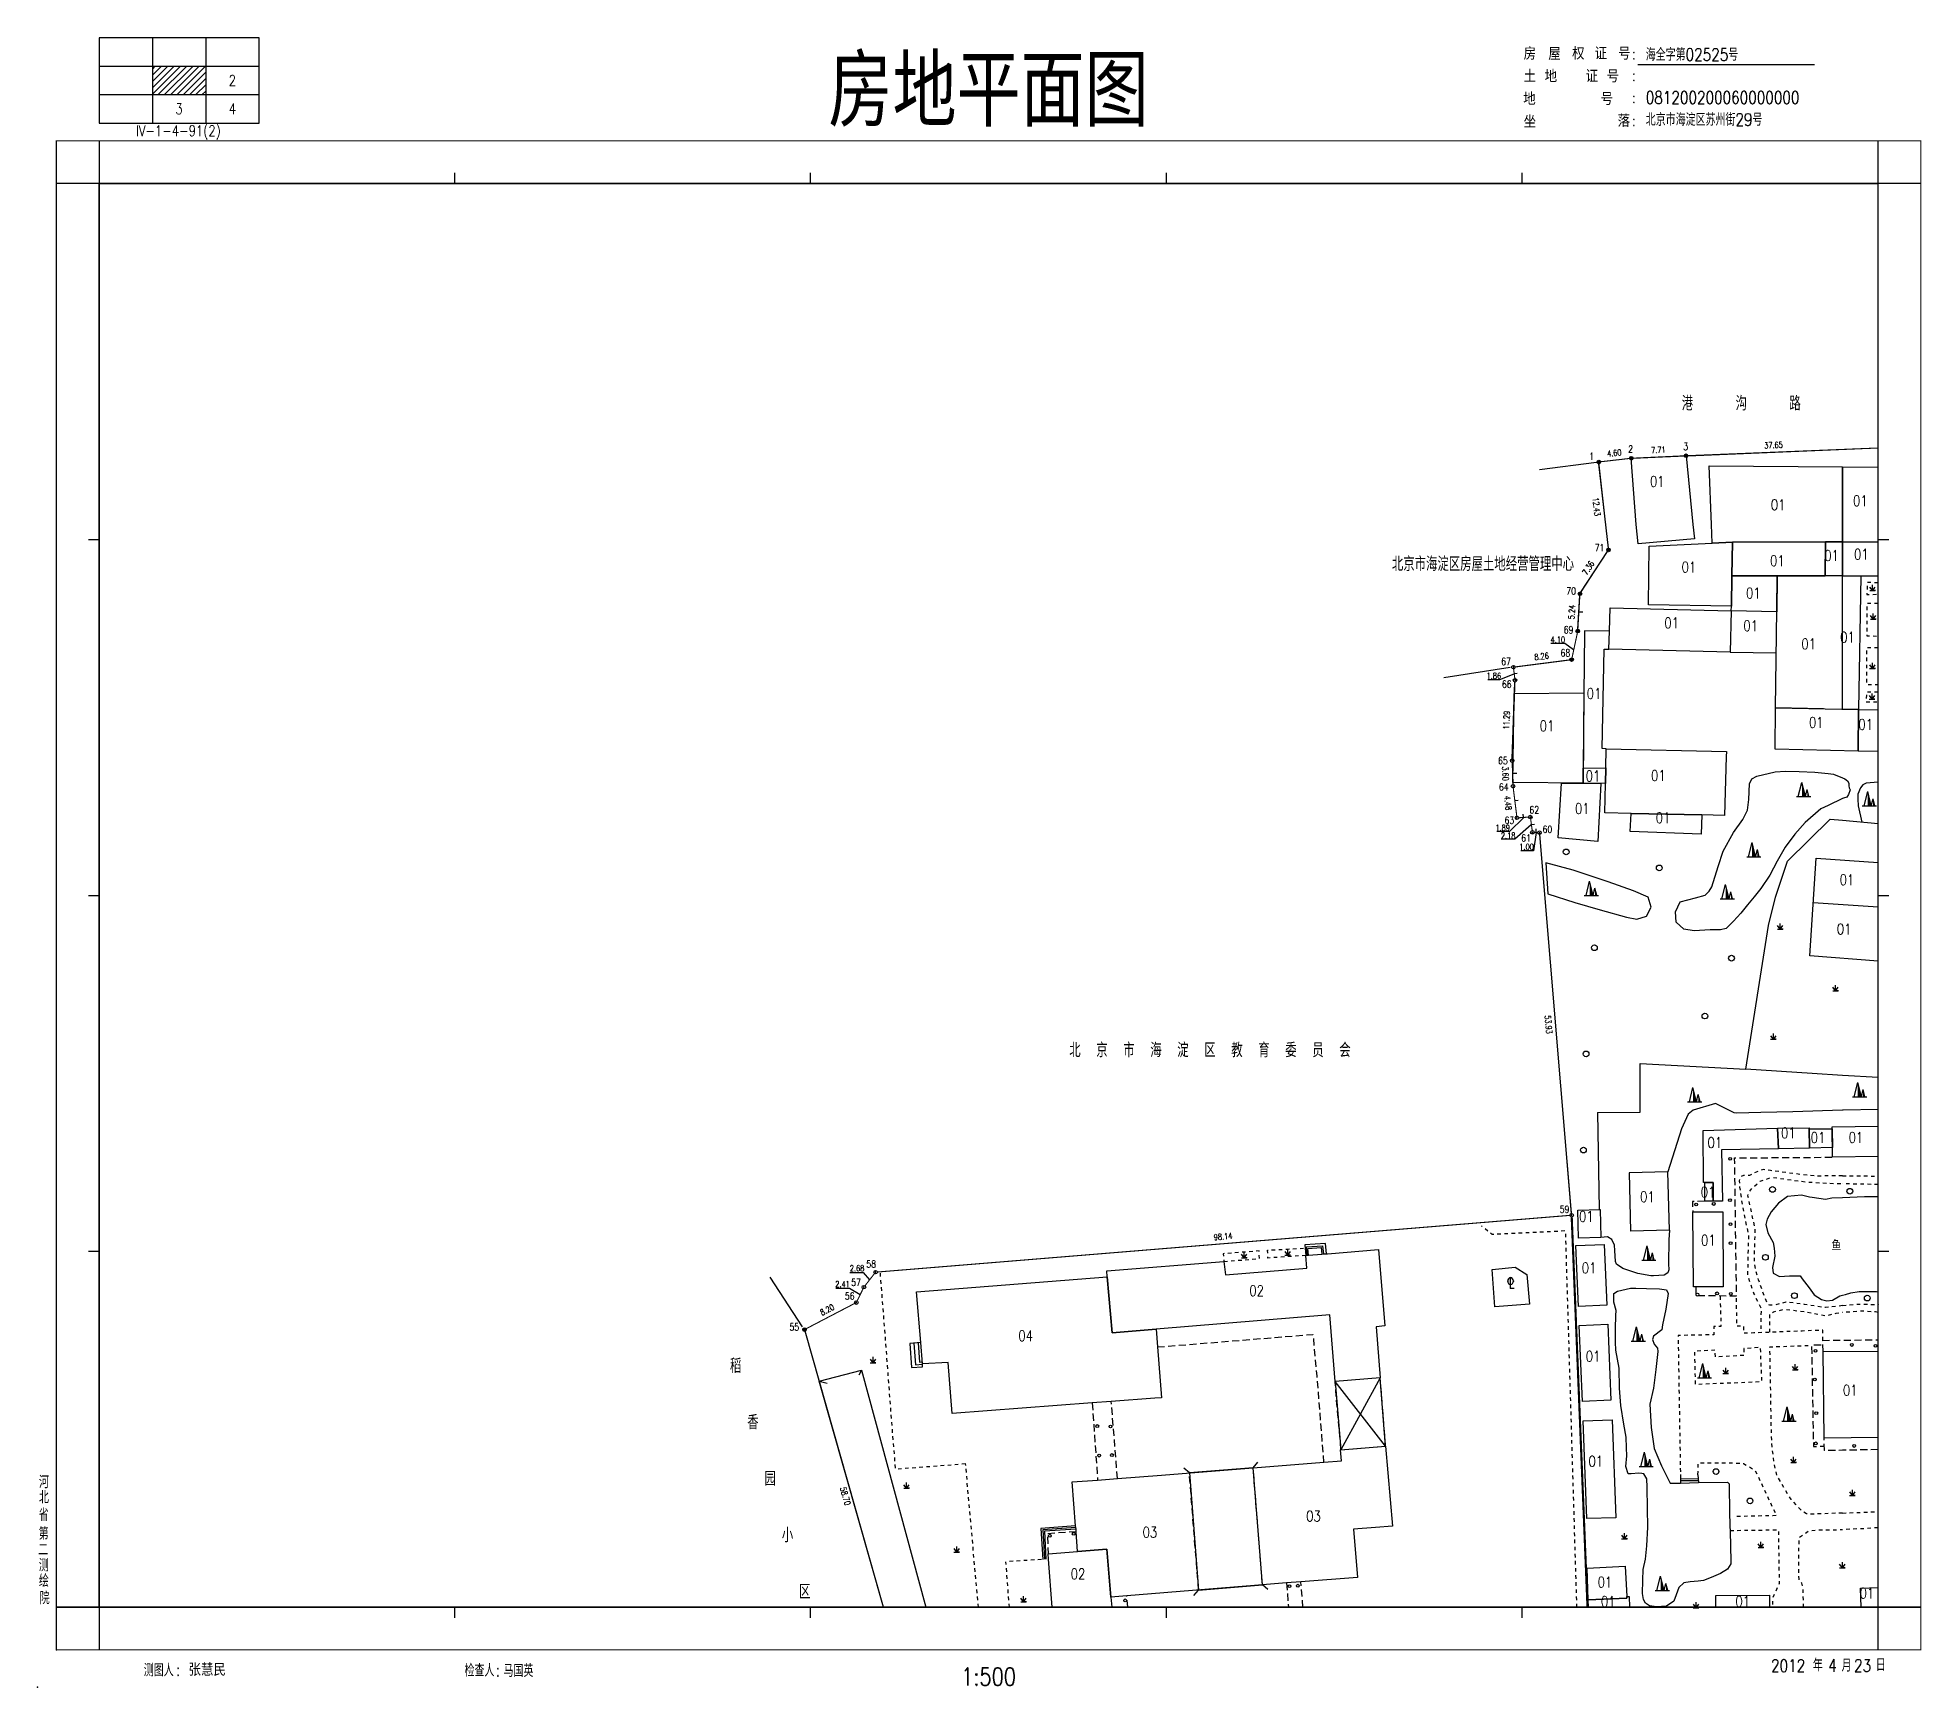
# Model space of a CAD drawing. Extents: x -9390 to -4743, y 24196 to 25839.
# Drawn here: x -7902 to -7373, y 25375 to 25839 of the extents above; entities that cross this region are included whole.
import ezdxf
from ezdxf.enums import TextEntityAlignment as Align

# ---------------------------------------------------------------- set-up
doc = ezdxf.new("R2010")
doc.units = 0
doc.header["$MEASUREMENT"] = 0
for name, pattern in [('X5', [3, 2, -1]), ('X6', [2, 1, -1]), ('X87', [7, 5, -2])]:
    doc.linetypes.add(name, pattern=pattern)
doc.layers.get('0').update_dxf_attribs({"linetype": 'CONTINUOUS'})
for name, color, linetype in [('BOUND', 7, 'CONTINUOUS'), ('DLDW', 14, 'CONTINUOUS'), ('DLSS', 5, 'CONTINUOUS'), ('JMD', 6, 'CONTINUOUS'), ('JZD', 1, 'CONTINUOUS'), ('SXSS', 5, 'CONTINUOUS'), ('TK', 7, 'CONTINUOUS'), ('YZH', 2, 'CONTINUOUS'), ('ZBTZ', 5, 'CONTINUOUS')]:
    doc.layers.add(name, color=color, linetype=linetype)
doc.styles.add('1', font='romand.shx', dxfattribs={"width": 0.8, "bigfont": 'hzfs.shx'})
doc.styles.add('HZ', font='rs', dxfattribs={"width": 0.8, "bigfont": 'hztxt'})
doc.styles.add('KHZ', font='rd.shx', dxfattribs={"width": 0.8, "bigfont": 'khz.shx'})
doc.linetypes.add('X33', pattern='A,2,[150,symbolx.shx,S=1,R=0,X=0,Y=1],1e-11', length=2)
doc.linetypes.add('X4', pattern='A,0,-1e-09,[149,symbolx.shx,S=0.15,R=0,X=0,Y=0],-1.6', length=1.6)
doc.linetypes.add('X71', pattern='A,5,[150,symbolx.shx,S=1,R=0,X=0,Y=1],5', length=10)
doc.linetypes.add('X72', pattern='A,5,[150,symbolx.shx,S=1,R=0,X=0,Y=0],5', length=10)
doc.linetypes.add('X78', pattern='A,5,[150,symbolx.shx,S=1,R=0,X=0,Y=1],5,[149,symbolx.shx,S=0.25,R=0,X=0,Y=0.5],1e-08', length=10)
doc.linetypes.add('X79', pattern='A,5,[150,symbolx.shx,S=1,R=0,X=0,Y=0],5,[149,symbolx.shx,S=0.25,R=0,X=0,Y=-0.5],1e-08', length=10)

msp = doc.modelspace()

# ---------------------------------------------------------------- texts
at = {"color": 7, "linetype": 'CONTINUOUS', "style": 'HZ', "width": 0.8}
for s, height, p in [('海全字第02525号', 3.5, (-7450.47, 25832.07)), ('081200200060000000', 3.5, (-7450.47, 25820.01)), ('IV-1-4-91(2)', 3, (-7874.81, 25810.93)), ('北京市海淀区苏州街29号', 3.5, (-7450.47, 25813.8))]:
    msp.add_text(s, height=height, dxfattribs=at).set_placement(p)
at = {"layer": 'JMD', "linetype": 'CONTINUOUS', "style": 'HZ', "width": 0.8}
for s, p in [('01', (-7445.17, 25712.4)), ('01', (-7388.1, 25706.94)), ('01', (-7396.19, 25691.55)), ('01', (-7387.82, 25691.91)), ('01', (-7436.29, 25688.3)), ('01', (-7441.13, 25672.65)), ('01', (-7418.9, 25671.82)), ('01', (-7391.71, 25668.61)), ('01', (-7476.17, 25643.7)), ('01', (-7400.49, 25644.66)), ('01', (-7386.58, 25644.1)), ('01', (-7444.88, 25629.76)), ('01', (-7443.54, 25617.88)), ('01', (-7391.87, 25600.45)), ('01', (-7392.65, 25586.63)), ('01', (-7408.32, 25529.35)), ('01', (-7389.35, 25528.06)), ('01', (-7447.94, 25511.38)), ('01', (-7465.1, 25505.86)), ('01', (-7430.83, 25499.19)), ('01', (-7464.33, 25491.41)), ('02', (-7557.79, 25485.01)), ('04', (-7622.69, 25472.35)), ('01', (-7463.21, 25466.57)), ('01', (-7390.95, 25457.05)), ('01', (-7462.45, 25437.08)), ('03', (-7541.79, 25421.67)), ('03', (-7587.78, 25417.14)), ('02', (-7607.98, 25405.45)), ('01', (-7386.25, 25400.02))]:
    msp.add_text(s, height=3, dxfattribs=at).set_placement(p, align=Align.RIGHT)
for p in [(-7413.26, 25707.34), (-7413.47, 25691.58), (-7420.22, 25682.51), (-7404.67, 25668.25), (-7464.99, 25654.3), (-7465.29, 25631.12), (-7468.32, 25621.96), (-7431.05, 25528.13), (-7402.06, 25529.54), (-7432.94, 25514.21), (-7461.95, 25404.62), (-7461.02, 25399.17), (-7423.2, 25399.2)]:
    msp.add_text('01', height=3, dxfattribs=at).set_placement(p, align=Align.MIDDLE)
at = {"layer": 'JZD', "color": 0, "linetype": 'CONTINUOUS', "style": 'HZ', "width": 0.8}
for s, p in [('港     沟     路', (-7423.62, 25736.02)), ('北京市海淀区房屋土地经营管理中心', (-7496.22, 25690.92)), ('北  京  市  海  淀  区  教  育  委  员  会', (-7572.95, 25554.32))]:
    msp.add_text(s, height=4, dxfattribs=at).set_placement(p, align=Align.MIDDLE)
at = {"layer": 'JZD', "linetype": 'CONTINUOUS', "style": 'HZ', "width": 0.8}
for s, p in [('2', (-7454.74, 25722.99)), ('3', (-7439.25, 25723.7)), ('1', (-7465.7, 25720.97)), ('71', (-7463.46, 25695.25)), ('70', (-7471.43, 25683.12)), ('69', (-7472.16, 25672.19)), ('68', (-7473.06, 25665.72)), ('67', (-7489.73, 25663.3)), ('66', (-7489.54, 25656.92)), ('65', (-7490.6, 25635.46)), ('64', (-7490.37, 25628.05)), ('63', (-7488.8, 25618.69)), ('62', (-7481.79, 25621.61)), ('61', (-7484.11, 25613.72)), ('60', (-7478.12, 25616.13)), ('59', (-7473.28, 25509.39)), ('58', (-7668.16, 25494)), ('56', (-7674.2, 25484.99)), ('57', (-7672.42, 25488.87)), ('55', (-7689.76, 25476.34))]:
    msp.add_text(s, height=2, dxfattribs=at).set_placement(p, align=Align.MIDDLE)
at = {"layer": 'JZD', "color": 7, "linetype": 'CONTINUOUS', "style": 'HZ', "width": 0.8}
for s, rotation, p in [('7.71', 2.6029, (-7446.93, 25722.75)), ('37.65', 2.3197, (-7414.58, 25724.09)), ('4.60', 6.5315, (-7459.33, 25721.86)), ('12.43', 276.3341, (-7464.29, 25706.78)), ('7.36', 56.9445, (-7466.62, 25689.57)), ('5.24', 86.6111, (-7471.27, 25677.19)), ('8.26', 7.3213, (-7479.74, 25664.74)), ('11.29', 87.9696, (-7489.6, 25646.81)), ('3.60', 271.8148, (-7489.89, 25631.79)), ('4.48', 277.1631, (-7489.2, 25623.56)), ('53.93', 274.7992, (-7477.8, 25561.29)), ('98.14', 4.6752, (-7569.27, 25501.71)), ('8.20', 27.5552, (-7680.54, 25481.15)), ('58.70', 285.8506, (-7675.41, 25428.78))]:
    msp.add_text(s, height=1.7, rotation=rotation, dxfattribs=at).set_placement(p, align=Align.MIDDLE)
for s, p in [('4.10', (-7475.17, 25669.42)), ('1.86', (-7493.16, 25659.28)), ('1.89', (-7490.68, 25616.57)), ('2.18', (-7489.14, 25614.35)), ('1.00', (-7483.96, 25611.21)), ('2.68', (-7672.13, 25492.81)), ('2.41', (-7676.21, 25488.36))]:
    msp.add_text(s, height=1.7, dxfattribs=at).set_placement(p, align=Align.MIDDLE)
at = {"layer": 'JZD', "color": 0, "linetype": 'CONTINUOUS', "style": 'HZ', "width": 0.8}
for s, p in [('稻', (-7707.85, 25463.38)), ('香', (-7703, 25447.53)), ('园', (-7698.14, 25431.68)), ('小', (-7693.28, 25415.82)), ('区', (-7688.43, 25399.97))]:
    msp.add_text(s, height=4, dxfattribs=at).set_placement(p)
at = {"layer": 'SXSS', "linetype": 'CONTINUOUS', "style": 'HZ', "width": 0.8}
msp.add_text('鱼', height=3, dxfattribs=at).set_placement((-7396.91, 25499.4), align=Align.MIDDLE)
at = {"layer": 'TK', "linetype": 'CONTINUOUS'}
for s, height, style, width, p in [('房地平面图', 20, 'KHZ', 1.25, (-7635.17, 25824.57)), ('2', 3, 'HZ', 0.8, (-7847.67, 25826.57)), ('3', 3, 'HZ', 0.8, (-7862.67, 25818.57)), ('4', 3, 'HZ', 0.8, (-7847.67, 25818.57)), ('1:500', 5, 'HZ', 0.8, (-7635.17, 25378.07))]:
    msp.add_text(s, height=height, dxfattribs=dict(at, style=style, width=width)).set_placement(p, align=Align.MIDDLE)
at = {"layer": 'TK', "linetype": 'CONTINUOUS', "style": 'HZ'}
for s, p in [('房', (-7484.79, 25832.36)), ('屋', (-7477.86, 25832.28)), ('权', (-7471.17, 25832.4)), ('证', (-7464.83, 25832.4)), ('号', (-7458.23, 25832.36)), ('土 地   证 号', (-7484.79, 25826)), ('地       号', (-7484.9, 25819.63)), ('坐', (-7484.79, 25813.18)), ('落', (-7458.37, 25813.48)), ('张慧民', (-7860.02, 25378.27))]:
    msp.add_text(s, height=3.5, dxfattribs=at).set_placement(p)
at = {"layer": 'TK', "linetype": 'CONTINUOUS', "width": 0.8}
for s, height, style, p in [(':', 3, '1', (-7454.36, 25832.52)), (':', 3, '1', (-7454.36, 25826.42)), (':', 3, '1', (-7454.36, 25820.23)), (':', 3, '1', (-7454.36, 25813.75)), ('河', 3.5, 'HZ', (-7902.07, 25430.99)), ('北', 3.5, 'HZ', (-7902.07, 25426.72)), ('省', 3.5, 'HZ', (-7902.12, 25421.75)), ('第', 3.5, 'HZ', (-7902.13, 25416.51)), ('二', 3.5, 'HZ', (-7902.27, 25412.01)), ('测', 3.5, 'HZ', (-7902.1, 25407.62)), ('绘', 3.5, 'HZ', (-7902.06, 25403.26)), ('院', 3.5, 'HZ', (-7901.85, 25398.42)), ('测图人   ', 3.5, 'HZ', (-7872.6, 25378.14)), (':', 3.5, '1', (-7863.52, 25378.25)), ('检查人', 3.5, 'HZ', (-7782.44, 25378.07)), (':', 3.5, '1', (-7773.68, 25378.15)), ('马国英', 3.5, 'HZ', (-7771.49, 25377.99)), ('2012', 3.5, 'HZ', (-7415.25, 25379.39)), ('年', 3.5, 'HZ', (-7403.52, 25379.54)), ('4', 3.5, 'HZ', (-7399.2, 25379.46)), ('月', 3.5, 'HZ', (-7395.42, 25379.48)), ('23', 3.5, 'HZ', (-7391.93, 25379.42)), ('日', 3.5, 'HZ', (-7385.83, 25379.63))]:
    msp.add_text(s, height=height, dxfattribs=dict(at, style=style)).set_placement(p)
at = {"layer": 'TK', "color": 7, "linetype": 'CONTINUOUS', "style": 'HZ', "width": 0.8}
msp.add_text('1:500', height=5, dxfattribs=at).set_placement((-7635.17, 25378.07), align=Align.MIDDLE)

# ---------------------------------------------------------------- blocks, each defined once
blk = doc.blocks.new('GC021')
for p, q in [((-2, 0), (2, 0)), ((-1.5, 0), (-0.5, 4)), ((0.5, 0), (-0.5, 4)), ((0.5, 0), (1, 2)), ((1.5, 0), (1, 2))]:
    blk.add_line(p, q)
for points in [[(-0.5, 4), (0.5, 0), (-0.5, 0)], [(1, 2), (1.5, 0), (1, 0)]]:
    blk.add_solid(points)
blk = doc.blocks.new('GC124')
for p, q in [((0, -0.8), (-0.75, 0.2)), ((0, -0.8), (0, 0.8)), ((0, -0.8), (0.75, 0.2)), ((-0.8, -0.8), (0.75, -0.8)), ((0.8, -0.8), (0, -0.8))]:
    blk.add_line(p, q)
blk = doc.blocks.new('GC122')
blk.add_circle((0, 0), 0.8)
blk = doc.blocks.new('GC143')
for q in [(-0.02, 3), (-0.02, 1.4), (0.73, 0), (0.98, 0)]:
    blk.add_line((-0.02, 0), q)
for centre, start, end in [((0.2, 2), 102.6815, 257.3194), ((-0.25, 2), 282.6804, 77.3204)]:
    blk.add_arc(centre, 1.03, start, end)
for p in [(-0.82, 2), (-0.02, 0), (0.78, 2)]:
    blk.add_point(p)
blk = doc.blocks.new('A$C66C8112C')
at = {"linetype": 'CONTINUOUS'}
for p, q in [((12.15, 424.15), (12.15, 0.15)), ((12.15, 424.15), (12.15, 0.15)), ((512.15, 0.15), (512.15, 424.15)), ((512.15, 0.15), (512.15, 424.15)), ((524.15, 412.15), (0.15, 412.15)), ((524.15, 412.15), (0.15, 412.15)), ((524.15, 12.15), (0.15, 12.15)), ((0.15, 12.15), (524.15, 12.15)), ((0.15, 12.15), (524.15, 12.15))]:
    blk.add_line(p, q, dxfattribs=at)
at = {"linetype": 'CONTINUOUS', "const_width": 0.3, "flags": 128}
blk.add_lwpolyline([(0.15, 0.15), (524.15, 0.15), (524.15, 424.15), (0.15, 424.15)], close=True, dxfattribs=at)
at = {"linetype": 'CONTINUOUS', "flags": 128}
for points in [[(112.15, 412.15), (112.15, 415.15)], [(212.15, 412.15), (212.15, 415.15)], [(312.15, 412.15), (312.15, 415.15)], [(412.15, 412.15), (412.15, 415.15)], [(9.15, 312.15), (12.15, 312.15)], [(512.15, 312.15), (515.15, 312.15)], [(9.15, 212.15), (12.15, 212.15)], [(512.15, 212.15), (515.15, 212.15)], [(9.15, 112.15), (12.15, 112.15)], [(512.15, 112.15), (515.15, 112.15)], [(112.15, 9.15), (112.15, 12.15)], [(212.15, 9.15), (212.15, 12.15)], [(312.15, 9.15), (312.15, 12.15)], [(412.15, 9.15), (412.15, 12.15)]]:
    blk.add_lwpolyline(points, dxfattribs=at)

# ---------------------------------------------------------------- linework, layer by layer
at = {"linetype": 'CONTINUOUS', "flags": 128}
for points in [[(-7468.19, 25677.11), (-7469.17, 25677.11)], [(-7487.43, 25659.89), (-7486.65, 25660.02)], [(-7487.9, 25631.87), (-7486.67, 25631.87)], [(-7487.26, 25624.24), (-7486.31, 25624.35)], [(-7484.85, 25619.54), (-7484.89, 25620.44)], [(-7482.6, 25617.52), (-7481.7, 25617.63)], [(-7481.29, 25615.2), (-7481.29, 25616.25)]]:
    msp.add_lwpolyline(points, dxfattribs=at)
at = {"linetype": 'X87', "const_width": 0.6}
msp.add_lwpolyline([(-7466.84, 25397.57), (-7471.28, 25507.21)], dxfattribs=at)
at = {"layer": 'BOUND', "linetype": 'CONTINUOUS', "flags": 128}
for points in [[(-7523.59, 25442.86), (-7525.08, 25462.04), (-7537.8, 25460.95), (-7536.12, 25441.83)], [(-7558.2, 25403.84), (-7560.8, 25436.77), (-7578.74, 25435.36), (-7576.15, 25402.39)]]:
    msp.add_lwpolyline(points, close=True, dxfattribs=at)
at = {"layer": 'DLDW', "linetype": 'X4'}
for p, q in [((-7430.86, 25539.13), (-7437.13, 25537.19)), ((-7425.62, 25536.5), (-7430.86, 25539.13)), ((-7438.55, 25536.09), (-7440.43, 25531.97)), ((-7437.13, 25537.19), (-7438.55, 25536.09)), ((-7424.84, 25536.34), (-7425.62, 25536.5)), ((-7418.15, 25536.53), (-7424.84, 25536.34)), ((-7409.17, 25536.75), (-7418.15, 25536.53)), ((-7395.16, 25537.19), (-7409.17, 25536.75)), ((-7394.98, 25537.2), (-7395.16, 25537.19)), ((-7385.17, 25537.43), (-7394.98, 25537.2)), ((-7440.43, 25531.97), (-7444.24, 25519.93)), ((-7461.22, 25501.68), (-7463.06, 25501.44)), ((-7460.03, 25500.92), (-7461.22, 25501.68)), ((-7443.82, 25503.53), (-7444.02, 25500.83)), ((-7459.27, 25499.33), (-7460.03, 25500.92)), ((-7459.15, 25497.76), (-7459.27, 25499.33)), ((-7458.99, 25494.75), (-7459.15, 25497.76)), ((-7444.02, 25500.83), (-7444.05, 25494.06)), ((-7458.67, 25493.93), (-7458.99, 25494.75)), ((-7456.91, 25492.75), (-7458.67, 25493.93)), ((-7452.7, 25491.38), (-7456.91, 25492.75)), ((-7449, 25490.65), (-7452.7, 25491.38)), ((-7448.28, 25490.65), (-7449, 25490.65)), ((-7445.29, 25490.88), (-7448.28, 25490.65)), ((-7444.31, 25491.52), (-7445.29, 25490.88)), ((-7443.99, 25492.41), (-7444.31, 25491.52)), ((-7444.05, 25494.06), (-7443.99, 25492.41))]:
    msp.add_line(p, q, dxfattribs=at)
at = {"layer": 'DLDW', "linetype": 'X4', "flags": 128}
for points in [[(-7401.3, 25621.89), (-7405.68, 25618.1), (-7408.61, 25614.75), (-7411.28, 25611.08), (-7413.51, 25607.22), (-7415.62, 25603.23), (-7418.11, 25599.5), (-7420.01, 25597.16), (-7421.86, 25594.88), (-7423.77, 25592.54), (-7425.81, 25590.33), (-7427.9, 25588.24), (-7429.43, 25587.87), (-7432.4, 25587.88), (-7436.89, 25587.59), (-7439.8, 25588.04), (-7441.88, 25590.08), (-7442.12, 25593), (-7440.84, 25595.73), (-7436.53, 25596.85), (-7433.81, 25597.66), (-7432.66, 25598.74), (-7431.9, 25600), (-7430.16, 25605.71), (-7428.75, 25609.96), (-7425.81, 25615.27), (-7423.2, 25618.88), (-7421.86, 25621.54), (-7421.53, 25624.52), (-7421.32, 25628.96), (-7420.62, 25630.29), (-7419.28, 25631.05), (-7414.09, 25632.3), (-7411.16, 25632.48), (-7407.38, 25632.39), (-7402.96, 25632.18), (-7399.2, 25631.8), (-7397.71, 25631.65), (-7395.16, 25630.63), (-7394.48, 25630.36), (-7393.73, 25629.72), (-7393.41, 25629.15), (-7393.41, 25628.39), (-7393.29, 25627.82), (-7393.03, 25627.25), (-7393.48, 25625.91), (-7393.92, 25625.15), (-7394.88, 25624.92), (-7395.16, 25624.78), (-7399.24, 25622.84), (-7401.23, 25621.89)], [(-7385.17, 25629.41), (-7388.54, 25629.08), (-7389.42, 25628.64), (-7390.12, 25627.81), (-7390.82, 25626.04), (-7390.89, 25624.58), (-7390.76, 25622.74), (-7389.71, 25618.18)], [(-7464.03, 25536.61), (-7452.07, 25536.64), (-7452, 25550.33), (-7422.34, 25548.74), (-7416.01, 25589.08), (-7414.01, 25597.07), (-7410.6, 25607.15), (-7398.65, 25619.02), (-7395.16, 25618.69), (-7385.17, 25617.75)], [(-7464.03, 25536.61), (-7463.53, 25509.31)], [(-7435.61, 25432.64), (-7427.51, 25432.73), (-7427.07, 25432.22), (-7426.92, 25423.78), (-7426.68, 25415.48), (-7426.54, 25409.75), (-7427.52, 25408.31), (-7429.47, 25407.03), (-7432.13, 25405.9), (-7434.25, 25405.11), (-7435.77, 25404.93), (-7437.96, 25404.66), (-7439.79, 25404.47), (-7441.19, 25403.14), (-7441.96, 25401.06), (-7442.6, 25399.28), (-7444.64, 25397.83), (-7447.42, 25397.72), (-7449.38, 25397.98), (-7450.58, 25398.74), (-7451.08, 25399.76), (-7451.39, 25401.41), (-7451.29, 25405.14), (-7451.15, 25408.18), (-7450.51, 25411.08), (-7450.19, 25414.8), (-7449.89, 25420.09), (-7450.01, 25425.34), (-7450.11, 25431.31), (-7450.21, 25433.6), (-7451.04, 25435.05), (-7451.61, 25435.12), (-7452.39, 25435.25), (-7454.58, 25435.07), (-7455.37, 25435.03), (-7456.09, 25437.11), (-7455.82, 25440.09), (-7455.85, 25442.35), (-7455.97, 25445.34), (-7456.67, 25449.04), (-7457.45, 25454.21), (-7457.88, 25459.08), (-7457.9, 25464.7), (-7458.85, 25469.81), (-7459.01, 25472.07), (-7459.01, 25475.84), (-7458.9, 25479.56), (-7458.79, 25480.92), (-7459.41, 25483.27), (-7459.4, 25485.74), (-7458.41, 25486.4), (-7454.71, 25487.18), (-7453.26, 25487.24), (-7450.28, 25487.16), (-7446.57, 25487.07), (-7444.65, 25486.76), (-7444.2, 25485.72), (-7444.86, 25481.27), (-7445.72, 25476.9), (-7445.97, 25475.47), (-7448.26, 25473.76), (-7448.58, 25472.75), (-7448.14, 25471.48), (-7447.14, 25470.33), (-7447.08, 25469.38), (-7447.67, 25464.37), (-7448.25, 25459.14), (-7449.36, 25454.6), (-7448.95, 25448.06), (-7448.09, 25442.15), (-7446.02, 25437.29), (-7443.58, 25432.42), (-7440.67, 25432.47)]]:
    msp.add_lwpolyline(points, dxfattribs=at)
msp.add_lwpolyline([(-7478.03, 25597.99), (-7470.39, 25595.61), (-7463.25, 25593.48), (-7455.92, 25591.42), (-7453.01, 25590.9), (-7450.22, 25591.77), (-7448.95, 25594.3), (-7449.82, 25597.04), (-7453.92, 25598.83), (-7461.06, 25601.4), (-7470.91, 25604.62), (-7478.56, 25606.75)], close=True, dxfattribs=at)
at = {"layer": 'DLDW', "linetype": 'X4'}
msp.add_lwpolyline([(-7385.17, 25546.42), (-7395.16, 25547), (-7403.66, 25547.51), (-7422.34, 25548.74)], dxfattribs=at)
at = {"layer": 'DLSS', "linetype": 'X6', "flags": 128}
for points in [[(-7385.17, 25685.43), (-7388.23, 25685.45), (-7388.3, 25682.15), (-7385.17, 25682.17)], [(-7385.17, 25679.61), (-7388.3, 25679.61), (-7388.32, 25670.47), (-7385.17, 25670.45)], [(-7385.17, 25667.09), (-7388.39, 25667.17), (-7388.41, 25656.82), (-7385.17, 25656.79)], [(-7385.17, 25654.66), (-7388.42, 25654.66), (-7388.56, 25651.99), (-7385.17, 25651.99)], [(-7395.16, 25518.78), (-7397.61, 25518.8), (-7402.55, 25518.69), (-7408.49, 25519.35), (-7412.48, 25519.88), (-7415.45, 25520.27), (-7417.41, 25520.53), (-7418.36, 25520.28), (-7420.13, 25519.47), (-7421.34, 25518.9), (-7422.98, 25518.85), (-7423.87, 25518.47), (-7424.19, 25517.33), (-7424.08, 25515.55), (-7423.34, 25510.6), (-7422.17, 25504.75), (-7421.61, 25501.96), (-7421.77, 25495.8), (-7421.85, 25491.04), (-7421.23, 25488.88), (-7420.11, 25485.64), (-7418.04, 25481.56), (-7418.19, 25474.68)], [(-7395.16, 25482.31), (-7399.94, 25481.74), (-7400.89, 25481.87), (-7405.82, 25482.65), (-7408.79, 25483.05), (-7411.13, 25483.25), (-7413.98, 25482.5), (-7415.63, 25482.44), (-7416.2, 25482.7), (-7417.07, 25484.86), (-7418.76, 25489.57), (-7419.57, 25492.43), (-7419.87, 25494.46), (-7419.86, 25498.39), (-7419.7, 25503.66), (-7420.69, 25508.3), (-7421.75, 25513.19), (-7421.49, 25514.08), (-7420.6, 25515.34), (-7418.31, 25517.24), (-7415.08, 25518.37), (-7411.09, 25517.84), (-7405.21, 25517.05), (-7399.2, 25516.71), (-7395.16, 25516.57)], [(-7395.16, 25518.78), (-7385.17, 25518.72)], [(-7385.17, 25516.3), (-7385.22, 25516.33), (-7393.35, 25516.51), (-7395.16, 25516.57)], [(-7469.82, 25397.57), (-7472.99, 25503.29), (-7493.67, 25502.31), (-7496.6, 25504.7)], [(-7569.02, 25494.73), (-7559.02, 25495.51), (-7559.14, 25497.67), (-7569.2, 25496.89), (-7569.02, 25494.67)], [(-7546.04, 25496.41), (-7556.68, 25495.69), (-7556.73, 25497.91), (-7550.97, 25498.21), (-7546.25, 25498.43)], [(-7665.67, 25491.47), (-7664.12, 25471.53), (-7662.7, 25452.54), (-7661.39, 25436.41), (-7641.63, 25437.91)], [(-7429.6, 25484.92), (-7429.33, 25476.49), (-7431.29, 25476.42), (-7431.36, 25474.13), (-7438.58, 25473.97), (-7441.36, 25473.92), (-7441.17, 25460.72), (-7440.87, 25443.71), (-7440.73, 25434.82)], [(-7400.68, 25472.54), (-7400.73, 25475.4), (-7406.55, 25475.17), (-7415.08, 25474.84), (-7420.05, 25474.62), (-7422.94, 25474.54), (-7422.93, 25476.57), (-7424.89, 25476.5), (-7424.93, 25483.05), (-7424.92, 25485.09)], [(-7415.59, 25474.82), (-7415.64, 25479.78), (-7414.56, 25480.6), (-7411.65, 25481.28), (-7409.62, 25481.08), (-7405.64, 25480.62), (-7399.82, 25479.45), (-7396.97, 25480.2), (-7395.16, 25480.35)], [(-7395.16, 25482.31), (-7391.43, 25482.76), (-7388.46, 25482.69), (-7385.17, 25482.58)], [(-7385.17, 25480.36), (-7385.93, 25480.53), (-7386.88, 25480.59), (-7389.85, 25480.79), (-7395.16, 25480.35)], [(-7431.02, 25469.75), (-7436.78, 25469.5), (-7436.66, 25464.25), (-7436.55, 25460.25), (-7430.54, 25460.48), (-7422.57, 25460.77), (-7417.82, 25461), (-7418.05, 25466.2), (-7418.22, 25470.58), (-7422.9, 25470.22), (-7422.85, 25468.32), (-7426.9, 25468.08), (-7430.88, 25467.91), (-7431.02, 25469.75)], [(-7395.16, 25424.03), (-7401.29, 25423.8), (-7404.26, 25423.68), (-7405.28, 25423.81), (-7406.92, 25424.9), (-7409.56, 25427.83), (-7410.63, 25429.42), (-7413.64, 25434.7), (-7414.32, 25437.56), (-7415.05, 25443.53), (-7415.22, 25449.5), (-7415.36, 25458.51), (-7415.58, 25470.72), (-7409.86, 25470.93), (-7403.85, 25471.16)], [(-7638.03, 25397.57), (-7641.63, 25437.91)], [(-7435.79, 25434.8), (-7435.77, 25438.1), (-7425.96, 25438.12), (-7422.99, 25437.98), (-7419.71, 25436), (-7417.14, 25430.53), (-7413.76, 25423.34), (-7414.77, 25423.28), (-7419.77, 25423.18), (-7425.78, 25423.01)], [(-7395.16, 25424.03), (-7385.34, 25424.41), (-7385.17, 25424.44)], [(-7426.75, 25419.14), (-7418.84, 25419.24), (-7413.21, 25419.34), (-7413.11, 25412.93), (-7412.96, 25404.23), (-7414.82, 25400.18), (-7414.83, 25397.57)], [(-7406.16, 25397.57), (-7406.16, 25397.67), (-7406.2, 25402.49), (-7406.63, 25404.33), (-7407.39, 25405.41), (-7407.49, 25411.38), (-7407.33, 25417.16), (-7404.79, 25418.99), (-7401.88, 25419.29), (-7397.87, 25419.31), (-7395.16, 25419.38)], [(-7385.17, 25419.9), (-7388.96, 25419.65), (-7395.16, 25419.38)], [(-7620.31, 25410.96), (-7630.29, 25410.37)], [(-7629.31, 25397.57), (-7630.29, 25410.37)]]:
    msp.add_lwpolyline(points, dxfattribs=at)
at = {"layer": 'JMD', "linetype": 'CONTINUOUS'}
for p, q in [((-7413.64, 25677.68), (-7413.51, 25687.39)), ((-7413.51, 25687.39), (-7400.04, 25687.39)), ((-7414.01, 25650.32), (-7413.64, 25677.68)), ((-7400.47, 25650.01), (-7414.01, 25650.32)), ((-7404.4, 25580.59), (-7402.55, 25608)), ((-7402.55, 25608), (-7385.17, 25606.77)), ((-7403.38, 25595.62), (-7385.17, 25594.33)), ((-7385.17, 25579.07), (-7404.4, 25580.59)), ((-7444.24, 25519.93), (-7455.13, 25519.65)), ((-7455.13, 25519.65), (-7454.71, 25503.25)), ((-7443.82, 25503.53), (-7444.24, 25519.93)), ((-7469.6, 25509.15), (-7463.28, 25509.32)), ((-7469.39, 25501.28), (-7469.6, 25509.15)), ((-7463.28, 25509.32), (-7463.06, 25501.44)), ((-7437.27, 25508.63), (-7436.64, 25508.62)), ((-7437.06, 25487.55), (-7437.27, 25508.63)), ((-7436.64, 25508.62), (-7428.85, 25508.65)), ((-7428.85, 25508.65), (-7428.7, 25487.58)), ((-7463.06, 25501.44), (-7469.39, 25501.28)), ((-7443.82, 25503.53), (-7454.71, 25503.25)), ((-7436.42, 25487.55), (-7437.06, 25487.55)), ((-7428.7, 25487.58), (-7436.42, 25487.55)), ((-7670.87, 25464.19), (-7671.67, 25462.81)), ((-7682.77, 25461.07), (-7680.5, 25460.51))]:
    msp.add_line(p, q, dxfattribs=at)
for points in [[(-7437.23, 25701.78), (-7436.81, 25697.78), (-7452.63, 25696.33), (-7453.17, 25701.78), (-7454.53, 25720.4), (-7454.53, 25720.4), (-7439.14, 25721.1)], [(-7426.06, 25696.84), (-7431.79, 25696.56), (-7431.99, 25701.78), (-7432.61, 25718.31), (-7395.16, 25717.96), (-7395.16, 25701.78), (-7395.16, 25696.88), (-7399.99, 25696.91)], [(-7449.74, 25679.24), (-7449.54, 25695.68), (-7431.79, 25696.56), (-7426.06, 25696.84), (-7426.23, 25687.38), (-7426.4, 25678.88)], [(-7426.06, 25696.84), (-7399.99, 25696.91), (-7400.04, 25687.39), (-7413.51, 25687.39), (-7426.23, 25687.38)], [(-7400.04, 25687.39), (-7399.99, 25696.91), (-7395.16, 25696.88), (-7395.16, 25687.35)], [(-7426.47, 25677.55), (-7426.4, 25678.88), (-7426.23, 25687.38), (-7413.51, 25687.39), (-7413.65, 25677.24)], [(-7395.16, 25649.88), (-7395.16, 25687.35), (-7390.06, 25687.31), (-7390.65, 25649.78)], [(-7460.81, 25666.75), (-7460.66, 25671.8), (-7460.5, 25678.4), (-7426.47, 25677.55), (-7426.71, 25665.87)], [(-7462.2, 25666.79), (-7460.81, 25666.75), (-7460.66, 25671.8), (-7467.68, 25671.89), (-7467.79, 25662.24), (-7467.89, 25654.5), (-7468.05, 25633.3), (-7461.67, 25633.4), (-7461.58, 25638.79), (-7462.72, 25638.86)], [(-7414.12, 25638.65), (-7414.12, 25638.65), (-7414.01, 25650.32), (-7390.65, 25649.78), (-7390.8, 25638.1)], [(-7461.98, 25620.77), (-7461.75, 25629.02), (-7461.67, 25633.4), (-7461.58, 25638.79), (-7427.79, 25638.01), (-7427.86, 25636.61), (-7428.32, 25620.05), (-7434.71, 25620.2), (-7454.58, 25620.61)], [(-7474.13, 25629.15), (-7468.08, 25629.11), (-7463.06, 25629.04), (-7463.98, 25612.69), (-7475.13, 25613.76)], [(-7468.05, 25633.3), (-7461.67, 25633.4), (-7461.75, 25629.02), (-7468.08, 25629.11)], [(-7454.86, 25615.53), (-7454.58, 25620.61), (-7434.71, 25620.2), (-7434.93, 25614.81)], [(-7434.31, 25531.53), (-7413.43, 25532.13), (-7413.2, 25526.36), (-7429.15, 25526.04), (-7428.9, 25511.64), (-7431.5, 25511.63), (-7431.52, 25516.94), (-7433.88, 25516.93), (-7434.26, 25516.93)], [(-7413.43, 25532.13), (-7404.57, 25532.28), (-7404.56, 25531.97), (-7404.47, 25526.57), (-7413.2, 25526.36)], [(-7404.56, 25531.97), (-7398.05, 25532), (-7397.99, 25526.74), (-7404.47, 25526.57)], [(-7433.9, 25511.62), (-7433.88, 25516.93), (-7431.52, 25516.94), (-7431.5, 25511.63)], [(-7601.94, 25492.08), (-7569.02, 25494.67), (-7568.6, 25490.98), (-7545.74, 25492.85), (-7546.04, 25496.41), (-7545.28, 25496.47), (-7541.55, 25496.77), (-7540.79, 25496.83), (-7539.9, 25496.89), (-7525.6, 25498.09), (-7523.8, 25476.63), (-7526.27, 25476.39), (-7525.08, 25462.04), (-7537.8, 25460.95), (-7539.29, 25479.68), (-7588.1, 25475.71), (-7600.44, 25474.68), (-7601.82, 25490.43)], [(-7470.09, 25499.18), (-7462.12, 25499.53), (-7461.38, 25482.45), (-7469.35, 25482.11)], [(-7655.44, 25486.16), (-7601.82, 25490.43), (-7600.44, 25474.68), (-7588.1, 25475.71), (-7587.68, 25470.69), (-7586.61, 25456.4), (-7588.41, 25456.27), (-7600.67, 25455.38), (-7606.05, 25454.96), (-7645.36, 25451.96), (-7646.55, 25466.37), (-7653.77, 25465.96), (-7654.25, 25471.93)], [(-7469.19, 25476.71), (-7461.09, 25477.06), (-7460.24, 25455.72), (-7468.28, 25455.38)], [(-7468.05, 25449.92), (-7459.95, 25450.26), (-7458.88, 25422.71), (-7467.05, 25422.49)], [(-7611.66, 25432.76), (-7604.51, 25433.3), (-7598.94, 25433.72), (-7586.56, 25434.71), (-7540.95, 25438.36), (-7536.01, 25438.72), (-7536.25, 25441.77), (-7523.59, 25442.86), (-7521.67, 25420.31), (-7526.42, 25419.95), (-7532.56, 25419.54), (-7531.49, 25405.95), (-7547.38, 25404.68), (-7551.43, 25404.38), (-7560.42, 25403.66), (-7574.35, 25402.54), (-7596.32, 25400.77), (-7600.81, 25400.4), (-7601.95, 25413.87), (-7610.18, 25413.27), (-7610.53, 25418.79), (-7610.59, 25419.49), (-7610.65, 25419.94), (-7610.71, 25420.44)], [(-7466.91, 25408.53), (-7456.23, 25409.12), (-7455.83, 25400.58), (-7455.83, 25400.1), (-7466.65, 25399.64)]]:
    msp.add_lwpolyline(points, close=True, dxfattribs=at)
for points in [[(-7385.17, 25696.83), (-7395.16, 25696.88), (-7395.16, 25701.78), (-7395.16, 25717.96), (-7385.17, 25717.87)], [(-7395.16, 25687.35), (-7395.16, 25696.88), (-7385.17, 25696.83)], [(-7385.17, 25687.27), (-7390.06, 25687.31), (-7395.16, 25687.35)], [(-7390.8, 25638.1), (-7390.65, 25649.78), (-7385.17, 25649.74)], [(-7385.17, 25638), (-7390.8, 25638.1)], [(-7397.97, 25524.04), (-7398.05, 25532.51), (-7385.17, 25532.69)], [(-7385.17, 25524.19), (-7397.97, 25524.04)], [(-7400.37, 25445.11), (-7400.63, 25469.43), (-7385.17, 25469.52)], [(-7385.17, 25445.25), (-7400.37, 25445.11)], [(-7617.27, 25397.57), (-7618.29, 25411.12), (-7618.41, 25412.54), (-7610.18, 25413.27), (-7601.95, 25413.87), (-7600.81, 25400.4), (-7600.57, 25397.57)], [(-7466.65, 25399.64), (-7455.83, 25400.1), (-7455.83, 25400.58), (-7455.13, 25400.6), (-7455.03, 25397.57)], [(-7430.78, 25397.57), (-7430.76, 25400.88), (-7415.7, 25400.94), (-7415.69, 25397.57)], [(-7389.93, 25397.57), (-7390.08, 25402.9), (-7385.17, 25403.08)], [(-7466.57, 25397.57), (-7466.64, 25399.52), (-7466.65, 25399.64)]]:
    msp.add_lwpolyline(points, dxfattribs=at)
at = {"layer": 'JMD', "linetype": 'CONTINUOUS', "flags": 128}
for points in [[(-7426.71, 25665.87), (-7413.8, 25665.7)], [(-7682.77, 25461.07), (-7670.87, 25464.19), (-7652.78, 25397.57)], [(-7664.74, 25397.57), (-7682.77, 25461.07)]]:
    msp.add_lwpolyline(points, dxfattribs=at)
msp.add_lwpolyline([(-7487.43, 25654.29), (-7467.89, 25654.5), (-7468.08, 25629.11), (-7487.87, 25629.25)], close=True, dxfattribs=at)
at = {"layer": 'JZD', "linetype": 'CONTINUOUS', "const_width": 0.3, "flags": 128}
for points in [[(-7438.64, 25721.12), (-7385.17, 25723.28)], [(-7460.98, 25695.15), (-7463.62, 25718.86)], [(-7454.03, 25720.42), (-7439.64, 25721.08)], [(-7468.69, 25682.73), (-7461.2, 25694.23)], [(-7469.55, 25672.34), (-7468.99, 25681.81)], [(-7487.27, 25658.52), (-7487.61, 25661.21)], [(-7487.18, 25661.77), (-7471.79, 25663.75)], [(-7487.98, 25635.95), (-7487.22, 25657.52)], [(-7487.79, 25628.76), (-7487.99, 25634.95)], [(-7486.72, 25619.86), (-7487.71, 25627.76)], [(-7483.39, 25619.57), (-7486.16, 25619.39)], [(-7482.38, 25615.78), (-7482.82, 25619.1)], [(-7480.82, 25615.22), (-7481.82, 25615.26)], [(-7471.34, 25508.21), (-7480.28, 25614.7)], [(-7666.42, 25491.75), (-7471.8, 25507.67)], [(-7669.91, 25487.89), (-7667.23, 25491.32)], [(-7672.12, 25483.62), (-7670.44, 25487.04)], [(-7664.74, 25397.57), (-7686.75, 25475.1)]]:
    msp.add_lwpolyline(points, dxfattribs=at)
at = {"layer": 'JZD', "linetype": 'CONTINUOUS', "flags": 128}
for points in [[(-7464.29, 25719.21), (-7480.29, 25717.15)], [(-7477.11, 25668.41), (-7473.2, 25668.41), (-7470.76, 25666.69)], [(-7488.61, 25661.6), (-7507.2, 25658.71)], [(-7494.82, 25658.21), (-7491.44, 25658.21), (-7487.45, 25659.83)], [(-7484.73, 25619.47), (-7488.8, 25615.56), (-7492.28, 25615.56)], [(-7482.63, 25617.42), (-7487.26, 25613.35), (-7491.11, 25613.35)], [(-7481.31, 25615.2), (-7481.98, 25610.09), (-7485.57, 25610.09)], [(-7674.19, 25491.66), (-7670.43, 25491.66), (-7668.6, 25489.55)], [(-7687.44, 25476.38), (-7696.54, 25490.35)], [(-7678.05, 25487.17), (-7674.29, 25487.17), (-7671.21, 25485.48)]]:
    msp.add_lwpolyline(points, dxfattribs=at)
at = {"layer": 'JZD', "linetype": 'X72', "flags": 128}
for points in [[(-7460.98, 25695.15), (-7463.62, 25718.86)], [(-7454.03, 25720.42), (-7439.64, 25721.08)], [(-7438.64, 25721.12), (-7385.17, 25723.28)], [(-7468.69, 25682.73), (-7461.2, 25694.23)], [(-7487.98, 25635.95), (-7487.22, 25657.52)], [(-7664.74, 25397.57), (-7686.75, 25475.1)]]:
    msp.add_lwpolyline(points, dxfattribs=at)
at = {"layer": 'JZD', "linetype": 'X87', "const_width": 0.3, "flags": 128}
for points in [[(-7463.17, 25719.41), (-7455.03, 25720.34)], [(-7471.19, 25664.3), (-7469.68, 25671.35)], [(-7686.45, 25475.82), (-7672.79, 25482.94)]]:
    msp.add_lwpolyline(points, dxfattribs=at)
at = {"layer": 'JZD', "linetype": 'X71', "flags": 128}
for points in [[(-7469.55, 25672.34), (-7468.99, 25681.81)], [(-7487.18, 25661.77), (-7471.79, 25663.75)], [(-7487.99, 25634.95), (-7487.79, 25628.76)], [(-7487.99, 25634.95), (-7487.79, 25628.76)]]:
    msp.add_lwpolyline(points, dxfattribs=at)
at = {"layer": 'JZD', "linetype": 'X79', "flags": 128}
msp.add_lwpolyline([(-7471.34, 25508.21), (-7480.28, 25614.7)], dxfattribs=at)
at = {"layer": 'JZD', "linetype": 'X78', "flags": 128}
msp.add_lwpolyline([(-7471.8, 25507.67), (-7666.42, 25491.75)], dxfattribs=at)
msp.add_lwpolyline([(-7471.8, 25507.67), (-7666.42, 25491.75)], dxfattribs=at)
at = {"layer": 'JZD', "linetype": 'CONTINUOUS'}
for centre, radius in [((-7463.67, 25719.35), 0.5), ((-7463.67, 25719.35), 0.5), ((-7463.67, 25719.35), 0.4), ((-7463.67, 25719.35), 0.4), ((-7463.67, 25719.35), 0.4), ((-7454.53, 25720.4), 0.5), ((-7454.53, 25720.4), 0.4), ((-7454.53, 25720.4), 0.4), ((-7454.53, 25720.4), 0.4), ((-7439.14, 25721.1), 0.5), ((-7439.14, 25721.1), 0.4), ((-7460.93, 25694.65), 0.5), ((-7460.93, 25694.65), 0.4), ((-7460.93, 25694.65), 0.4), ((-7468.96, 25682.31), 0.5), ((-7468.96, 25682.31), 0.4), ((-7468.96, 25682.31), 0.4), ((-7469.58, 25671.84), 0.5), ((-7469.58, 25671.84), 0.4), ((-7469.58, 25671.84), 0.4), ((-7487.67, 25661.71), 0.5), ((-7487.67, 25661.71), 0.5), ((-7487.67, 25661.71), 0.5), ((-7471.3, 25663.81), 0.5), ((-7471.3, 25663.81), 0.4), ((-7471.3, 25663.81), 0.4), ((-7487.2, 25658.02), 0.5), ((-7487.2, 25658.02), 0.5), ((-7487.2, 25658.02), 0.5), ((-7488, 25635.45), 0.5), ((-7488, 25635.45), 0.5), ((-7488, 25635.45), 0.5), ((-7487.77, 25628.26), 0.5), ((-7487.77, 25628.26), 0.5), ((-7487.77, 25628.26), 0.5), ((-7486.66, 25619.36), 0.5), ((-7486.66, 25619.36), 0.5), ((-7486.66, 25619.36), 0.5), ((-7482.89, 25619.6), 0.5), ((-7482.89, 25619.6), 0.5), ((-7482.89, 25619.6), 0.5), ((-7482.32, 25615.28), 0.5), ((-7482.32, 25615.28), 0.5), ((-7482.32, 25615.28), 0.5), ((-7480.32, 25615.19), 0.5), ((-7480.32, 25615.19), 0.5), ((-7480.32, 25615.19), 0.5), ((-7471.3, 25507.71), 0.5), ((-7471.3, 25507.71), 0.5), ((-7471.3, 25507.71), 0.5), ((-7666.92, 25491.71), 0.5), ((-7666.92, 25491.71), 0.5), ((-7666.92, 25491.71), 0.5), ((-7670.21, 25487.49), 0.5), ((-7670.21, 25487.49), 0.5), ((-7670.21, 25487.49), 0.5), ((-7672.34, 25483.17), 0.5), ((-7672.34, 25483.17), 0.5), ((-7672.34, 25483.17), 0.5), ((-7686.89, 25475.58), 0.5), ((-7686.89, 25475.58), 0.5), ((-7686.89, 25475.58), 0.5), ((-7686.89, 25475.58), 0.4), ((-7686.89, 25475.58), 0.4), ((-7686.89, 25475.58), 0.4)]:
    msp.add_circle(centre, radius, dxfattribs=at)
at = {"layer": 'JZD', "color": 7, "linetype": 'CONTINUOUS'}
for p in [(-7463.67, 25719.35), (-7463.67, 25719.35), (-7463.67, 25719.35), (-7487.67, 25661.71), (-7487.67, 25661.71), (-7487.67, 25661.71), (-7487.67, 25661.71), (-7487.67, 25661.71), (-7487.67, 25661.71)]:
    msp.add_point(p, dxfattribs=at)
at = {"layer": 'JZD', "linetype": 'CONTINUOUS'}
for p in [(-7454.53, 25720.4), (-7454.53, 25720.4), (-7454.53, 25720.4), (-7439.14, 25721.1), (-7439.14, 25721.1), (-7460.93, 25694.65), (-7460.93, 25694.65), (-7460.93, 25694.65), (-7468.96, 25682.31), (-7468.96, 25682.31), (-7468.96, 25682.31), (-7469.58, 25671.84), (-7469.58, 25671.84), (-7469.58, 25671.84), (-7471.3, 25663.81), (-7471.3, 25663.81), (-7471.3, 25663.81), (-7487.2, 25658.02), (-7487.2, 25658.02), (-7487.2, 25658.02), (-7487.2, 25658.02), (-7487.2, 25658.02), (-7487.2, 25658.02), (-7488, 25635.45), (-7488, 25635.45), (-7488, 25635.45), (-7488, 25635.45), (-7488, 25635.45), (-7488, 25635.45), (-7487.77, 25628.26), (-7487.77, 25628.26), (-7487.77, 25628.26), (-7487.77, 25628.26), (-7487.77, 25628.26), (-7487.77, 25628.26), (-7486.66, 25619.36), (-7486.66, 25619.36), (-7486.66, 25619.36), (-7486.66, 25619.36), (-7486.66, 25619.36), (-7486.66, 25619.36), (-7482.89, 25619.6), (-7482.89, 25619.6), (-7482.89, 25619.6), (-7482.89, 25619.6), (-7482.89, 25619.6), (-7482.89, 25619.6), (-7482.32, 25615.28), (-7482.32, 25615.28), (-7482.32, 25615.28), (-7482.32, 25615.28), (-7482.32, 25615.28), (-7482.32, 25615.28), (-7480.32, 25615.19), (-7480.32, 25615.19), (-7480.32, 25615.19), (-7480.32, 25615.19), (-7480.32, 25615.19), (-7480.32, 25615.19), (-7471.3, 25507.71), (-7471.3, 25507.71), (-7471.3, 25507.71), (-7471.3, 25507.71), (-7471.3, 25507.71), (-7471.3, 25507.71), (-7666.92, 25491.71), (-7666.92, 25491.71), (-7666.92, 25491.71), (-7666.92, 25491.71), (-7666.92, 25491.71), (-7666.92, 25491.71), (-7670.21, 25487.49), (-7670.21, 25487.49), (-7670.21, 25487.49), (-7670.21, 25487.49), (-7670.21, 25487.49), (-7670.21, 25487.49), (-7672.34, 25483.17), (-7672.34, 25483.17), (-7672.34, 25483.17), (-7672.34, 25483.17), (-7672.34, 25483.17), (-7672.34, 25483.17), (-7686.89, 25475.58), (-7686.89, 25475.58), (-7686.89, 25475.58), (-7686.89, 25475.58), (-7686.89, 25475.58), (-7686.89, 25475.58), (-7686.89, 25475.58)]:
    msp.add_point(p, dxfattribs=at)
at = {"layer": 'SXSS', "linetype": 'X33', "flags": 128}
msp.add_lwpolyline([(-7385.17, 25512.87), (-7385.61, 25512.91), (-7389.03, 25512.85), (-7395.16, 25512.62), (-7398.13, 25512.5), (-7399.92, 25512.14), (-7403.66, 25512.67), (-7404.45, 25512.79), (-7406.74, 25513.39), (-7410.65, 25512.99), (-7413.2, 25511.11), (-7415.19, 25508.65), (-7416.39, 25506.57), (-7416.7, 25505.09), (-7416.19, 25502.8), (-7414.62, 25500.04), (-7414.36, 25498.5), (-7414.23, 25496.21), (-7414.84, 25492.98), (-7414.64, 25491.45), (-7412.87, 25490.49), (-7410.07, 25490.71), (-7407.11, 25490.66), (-7406.5, 25489.85), (-7404.57, 25487.3), (-7403.12, 25485.38), (-7401.09, 25484.07), (-7399.55, 25483.68), (-7398.03, 25483.83), (-7395.9, 25485.03), (-7395.16, 25485.22), (-7394.29, 25485.45), (-7392.82, 25485.93), (-7390.47, 25486.31), (-7388, 25486.31), (-7385.66, 25486.24), (-7385.17, 25486.17)], dxfattribs=at)
at = {"layer": 'TK', "linetype": 'CONTINUOUS'}
for p, q in [((-7870.17, 25838.57), (-7870.17, 25814.57)), ((-7855.17, 25838.57), (-7855.17, 25814.57)), ((-7885.17, 25830.57), (-7840.17, 25830.57)), ((-7870.17, 25822.69), (-7862.29, 25830.57)), ((-7870.17, 25824.46), (-7864.06, 25830.57)), ((-7870.17, 25826.22), (-7865.83, 25830.57)), ((-7870.17, 25827.99), (-7867.59, 25830.57)), ((-7870.17, 25829.76), (-7869.36, 25830.57)), ((-7868.52, 25822.57), (-7860.52, 25830.57)), ((-7866.76, 25822.57), (-7858.76, 25830.57)), ((-7864.99, 25822.57), (-7856.99, 25830.57)), ((-7863.22, 25822.57), (-7855.22, 25830.57)), ((-7452.69, 25831.06), (-7403.05, 25831.06)), ((-7861.45, 25822.57), (-7855.17, 25828.85)), ((-7859.68, 25822.57), (-7855.17, 25827.08)), ((-7857.92, 25822.57), (-7855.17, 25825.31)), ((-7885.17, 25822.57), (-7840.17, 25822.57)), ((-7856.15, 25822.57), (-7855.17, 25823.55)), ((-7885.17, 25797.57), (-7385.17, 25797.57)), ((-7885.17, 25397.57), (-7885.17, 25797.57)), ((-7385.17, 25397.57), (-7385.17, 25797.57)), ((-7885.17, 25397.57), (-7385.17, 25397.57))]:
    msp.add_line(p, q, dxfattribs=at)
at = {"layer": 'TK', "linetype": 'CONTINUOUS', "flags": 128}
msp.add_lwpolyline([(-7885.17, 25814.57), (-7840.17, 25814.57), (-7840.17, 25838.57), (-7885.17, 25838.57)], close=True, dxfattribs=at)
at = {"layer": 'TK', "linetype": 'CONTINUOUS'}
for p in [(-7897.17, 25385.57), (-7902.42, 25375.07)]:
    msp.add_point(p, dxfattribs=at)
at = {"layer": 'YZH', "linetype": 'X5'}
for p, q in [((-7536.12, 25441.83), (-7537.8, 25460.95)), ((-7523.59, 25442.86), (-7525.08, 25462.04)), ((-7560.8, 25436.77), (-7559.5, 25438.29)), ((-7578.74, 25435.36), (-7580.26, 25436.66)), ((-7576.15, 25402.39), (-7578.74, 25435.36)), ((-7558.2, 25403.84), (-7560.8, 25436.77)), ((-7577.45, 25400.87), (-7576.15, 25402.39)), ((-7556.68, 25402.54), (-7558.2, 25403.84))]:
    msp.add_line(p, q, dxfattribs=at)
at = {"layer": 'YZH', "linetype": 'CONTINUOUS'}
for p, q in [((-7523.59, 25442.86), (-7537.8, 25460.95)), ((-7525.08, 25462.04), (-7536.12, 25441.83))]:
    msp.add_line(p, q, dxfattribs=at)
at = {"layer": 'YZH', "linetype": 'X5', "flags": 128}
for points in [[(-7436.42, 25487.55), (-7436.43, 25485.14), (-7424.92, 25485.09), (-7425.21, 25503.37), (-7425.49, 25523.81), (-7414.99, 25523.89), (-7397.97, 25524)], [(-7433.9, 25511.62), (-7437.32, 25511.61), (-7437.27, 25508.63)], [(-7587.68, 25470.69), (-7554.95, 25473.34), (-7544, 25474.24), (-7542.92, 25462.49), (-7541, 25438.36)], [(-7401.2, 25471.17), (-7403.85, 25471.16), (-7403.6, 25456.11), (-7403.35, 25442.72), (-7400.33, 25442.83)], [(-7400.63, 25469.43), (-7400.68, 25472.54), (-7395.16, 25472.61), (-7385.17, 25472.73)], [(-7606.05, 25454.96), (-7604.51, 25433.3)], [(-7598.94, 25433.72), (-7600.67, 25455.38)], [(-7385.17, 25441.84), (-7387.34, 25441.81), (-7395.16, 25441.66), (-7400.26, 25441.56), (-7400.37, 25445.05)], [(-7610.53, 25418.79), (-7618.67, 25418.22), (-7618.41, 25412.54)], [(-7596.06, 25397.57), (-7596.32, 25400.77)], [(-7551.43, 25404.38), (-7550.91, 25397.57)], [(-7546.82, 25397.57), (-7547.38, 25404.68)]]:
    msp.add_lwpolyline(points, dxfattribs=at)
at = {"layer": 'YZH', "linetype": 'CONTINUOUS', "flags": 128}
for points in [[(-7540.23, 25496.87), (-7540.52, 25499.81), (-7546.31, 25499.36), (-7546.04, 25496.41)], [(-7545.66, 25496.44), (-7545.84, 25498.82), (-7541.28, 25499.15), (-7541.07, 25496.81)], [(-7545.28, 25496.47), (-7545.41, 25498.4), (-7541.7, 25498.68), (-7541.55, 25496.77)], [(-7654.25, 25471.93), (-7657.28, 25471.68), (-7656.81, 25464.96), (-7653.71, 25465.13), (-7653.77, 25465.96)], [(-7656.16, 25471.77), (-7655.67, 25465.71), (-7653.76, 25465.83)], [(-7654.95, 25471.87), (-7654.59, 25466.47), (-7653.82, 25466.56)], [(-7440.73, 25434.82), (-7440.73, 25433.68), (-7440.73, 25433.17), (-7440.73, 25432.47)], [(-7440.73, 25433.68), (-7435.73, 25433.78)], [(-7440.73, 25433.17), (-7435.7, 25433.15)], [(-7440.67, 25432.47), (-7435.61, 25432.64)], [(-7435.79, 25434.8), (-7435.73, 25433.78), (-7435.68, 25432.64)], [(-7610.71, 25420.44), (-7620.46, 25419.72), (-7619.92, 25411)], [(-7610.65, 25419.94), (-7619.96, 25419.28), (-7619.42, 25411.04)], [(-7610.59, 25419.49), (-7619.45, 25418.96), (-7619.09, 25411.07)]]:
    msp.add_lwpolyline(points, dxfattribs=at)
at = {"layer": 'YZH', "linetype": 'CONTINUOUS'}
for centre in [(-7426.76, 25523.56), (-7426.81, 25511.94), (-7436.31, 25510.72), (-7431.38, 25510.88), (-7426.66, 25505.21), (-7426.62, 25499.88), (-7435.93, 25485.39), (-7430.42, 25485.74), (-7426.56, 25485.6), (-7402.78, 25469.63), (-7392.53, 25471.27), (-7385.88, 25471.01), (-7402.94, 25461.57), (-7604.62, 25448.48), (-7600.89, 25448.33), (-7402.55, 25452.11), (-7402.71, 25443.6), (-7391.89, 25442.89), (-7604.1, 25440.16), (-7600.49, 25440.33), (-7617.94, 25417.66), (-7611.23, 25418.22), (-7550.61, 25403.49), (-7548.27, 25403.61), (-7596.77, 25399.5)]:
    msp.add_circle(centre, 0.4, dxfattribs=at)
at = {"layer": 'ZBTZ', "linetype": 'CONTINUOUS', "flags": 128}
msp.add_lwpolyline([(-7487.19, 25493.11), (-7483.89, 25491.01), (-7483.15, 25482.69), (-7492.86, 25481.94), (-7493.67, 25492.49), (-7487.19, 25493.11)], dxfattribs=at)

# ---------------------------------------------------------------- block references
at = {"layer": 'DLDW', "linetype": 'CONTINUOUS'}
for p in [(-7406.1, 25625.33), (-7387.6, 25622.75), (-7420.08, 25608.45), (-7465.75, 25597.59), (-7427.55, 25596.62), (-7436.71, 25539.61), (-7390.37, 25541), (-7449.59, 25495.12), (-7452.57, 25472.31), (-7433.97, 25462.02), (-7410.24, 25449.86), (-7450.36, 25437.14), (-7445.81, 25402.28)]:
    msp.add_blockref('GC021', p, dxfattribs=at)
at = {"layer": 'TK', "linetype": 'CONTINUOUS'}
msp.add_blockref('A$C66C8112C', (-7897.32, 25385.42), dxfattribs=at)
at = {"layer": 'ZBTZ', "linetype": 'CONTINUOUS'}
for name, p in [('GC124', (-7386.73, 25684.02)), ('GC124', (-7386.53, 25676)), ('GC124', (-7386.74, 25662.13)), ('GC124', (-7386.84, 25653.5)), ('GC122', (-7472.84, 25609.79)), ('GC122', (-7446.67, 25605.29)), ('GC124', (-7412.67, 25588.9)), ('GC122', (-7464.9, 25582.87)), ('GC122', (-7426.37, 25579.94)), ('GC124', (-7397.1, 25571.59)), ('GC122', (-7433.83, 25563.68)), ('GC124', (-7414.57, 25557.96)), ('GC122', (-7467.24, 25553.03)), ('GC122', (-7467.98, 25526.01)), ('GC122', (-7414.85, 25514.97)), ('GC122', (-7393.11, 25514.46)), ('GC124', (-7563.31, 25496.53)), ('GC124', (-7551.1, 25497.33)), ('GC122', (-7416.84, 25495.88)), ('GC143', (-7488.44, 25487.21)), ('GC122', (-7408.69, 25485.11)), ('GC122', (-7388.22, 25484.44)), ('GC124', (-7667.63, 25467.08)), ('GC124', (-7428, 25464.02)), ('GC124', (-7408.46, 25465.03)), ('GC124', (-7408.91, 25438.99)), ('GC124', (-7658.21, 25431.8)), ('GC122', (-7430.72, 25435.69)), ('GC122', (-7421.16, 25427.44)), ('GC124', (-7392.38, 25429.77)), ('GC124', (-7456.44, 25417.58)), ('GC124', (-7644.12, 25413.83)), ('GC124', (-7418.08, 25415.14)), ('GC124', (-7395.22, 25409.47)), ('GC124', (-7625.33, 25399.91)), ('GC124', (-7436.31, 25398.2))]:
    msp.add_blockref(name, p, dxfattribs=at)

msp.set_redraw_order([(e.dxf.handle, doc.entitydb.next_handle()) for e in msp.query("TEXT MTEXT ATTDEF DIMENSION ARC_DIMENSION")])  # texts and dimensions are drawn at this point

doc.saveas('drawing.dxf')
